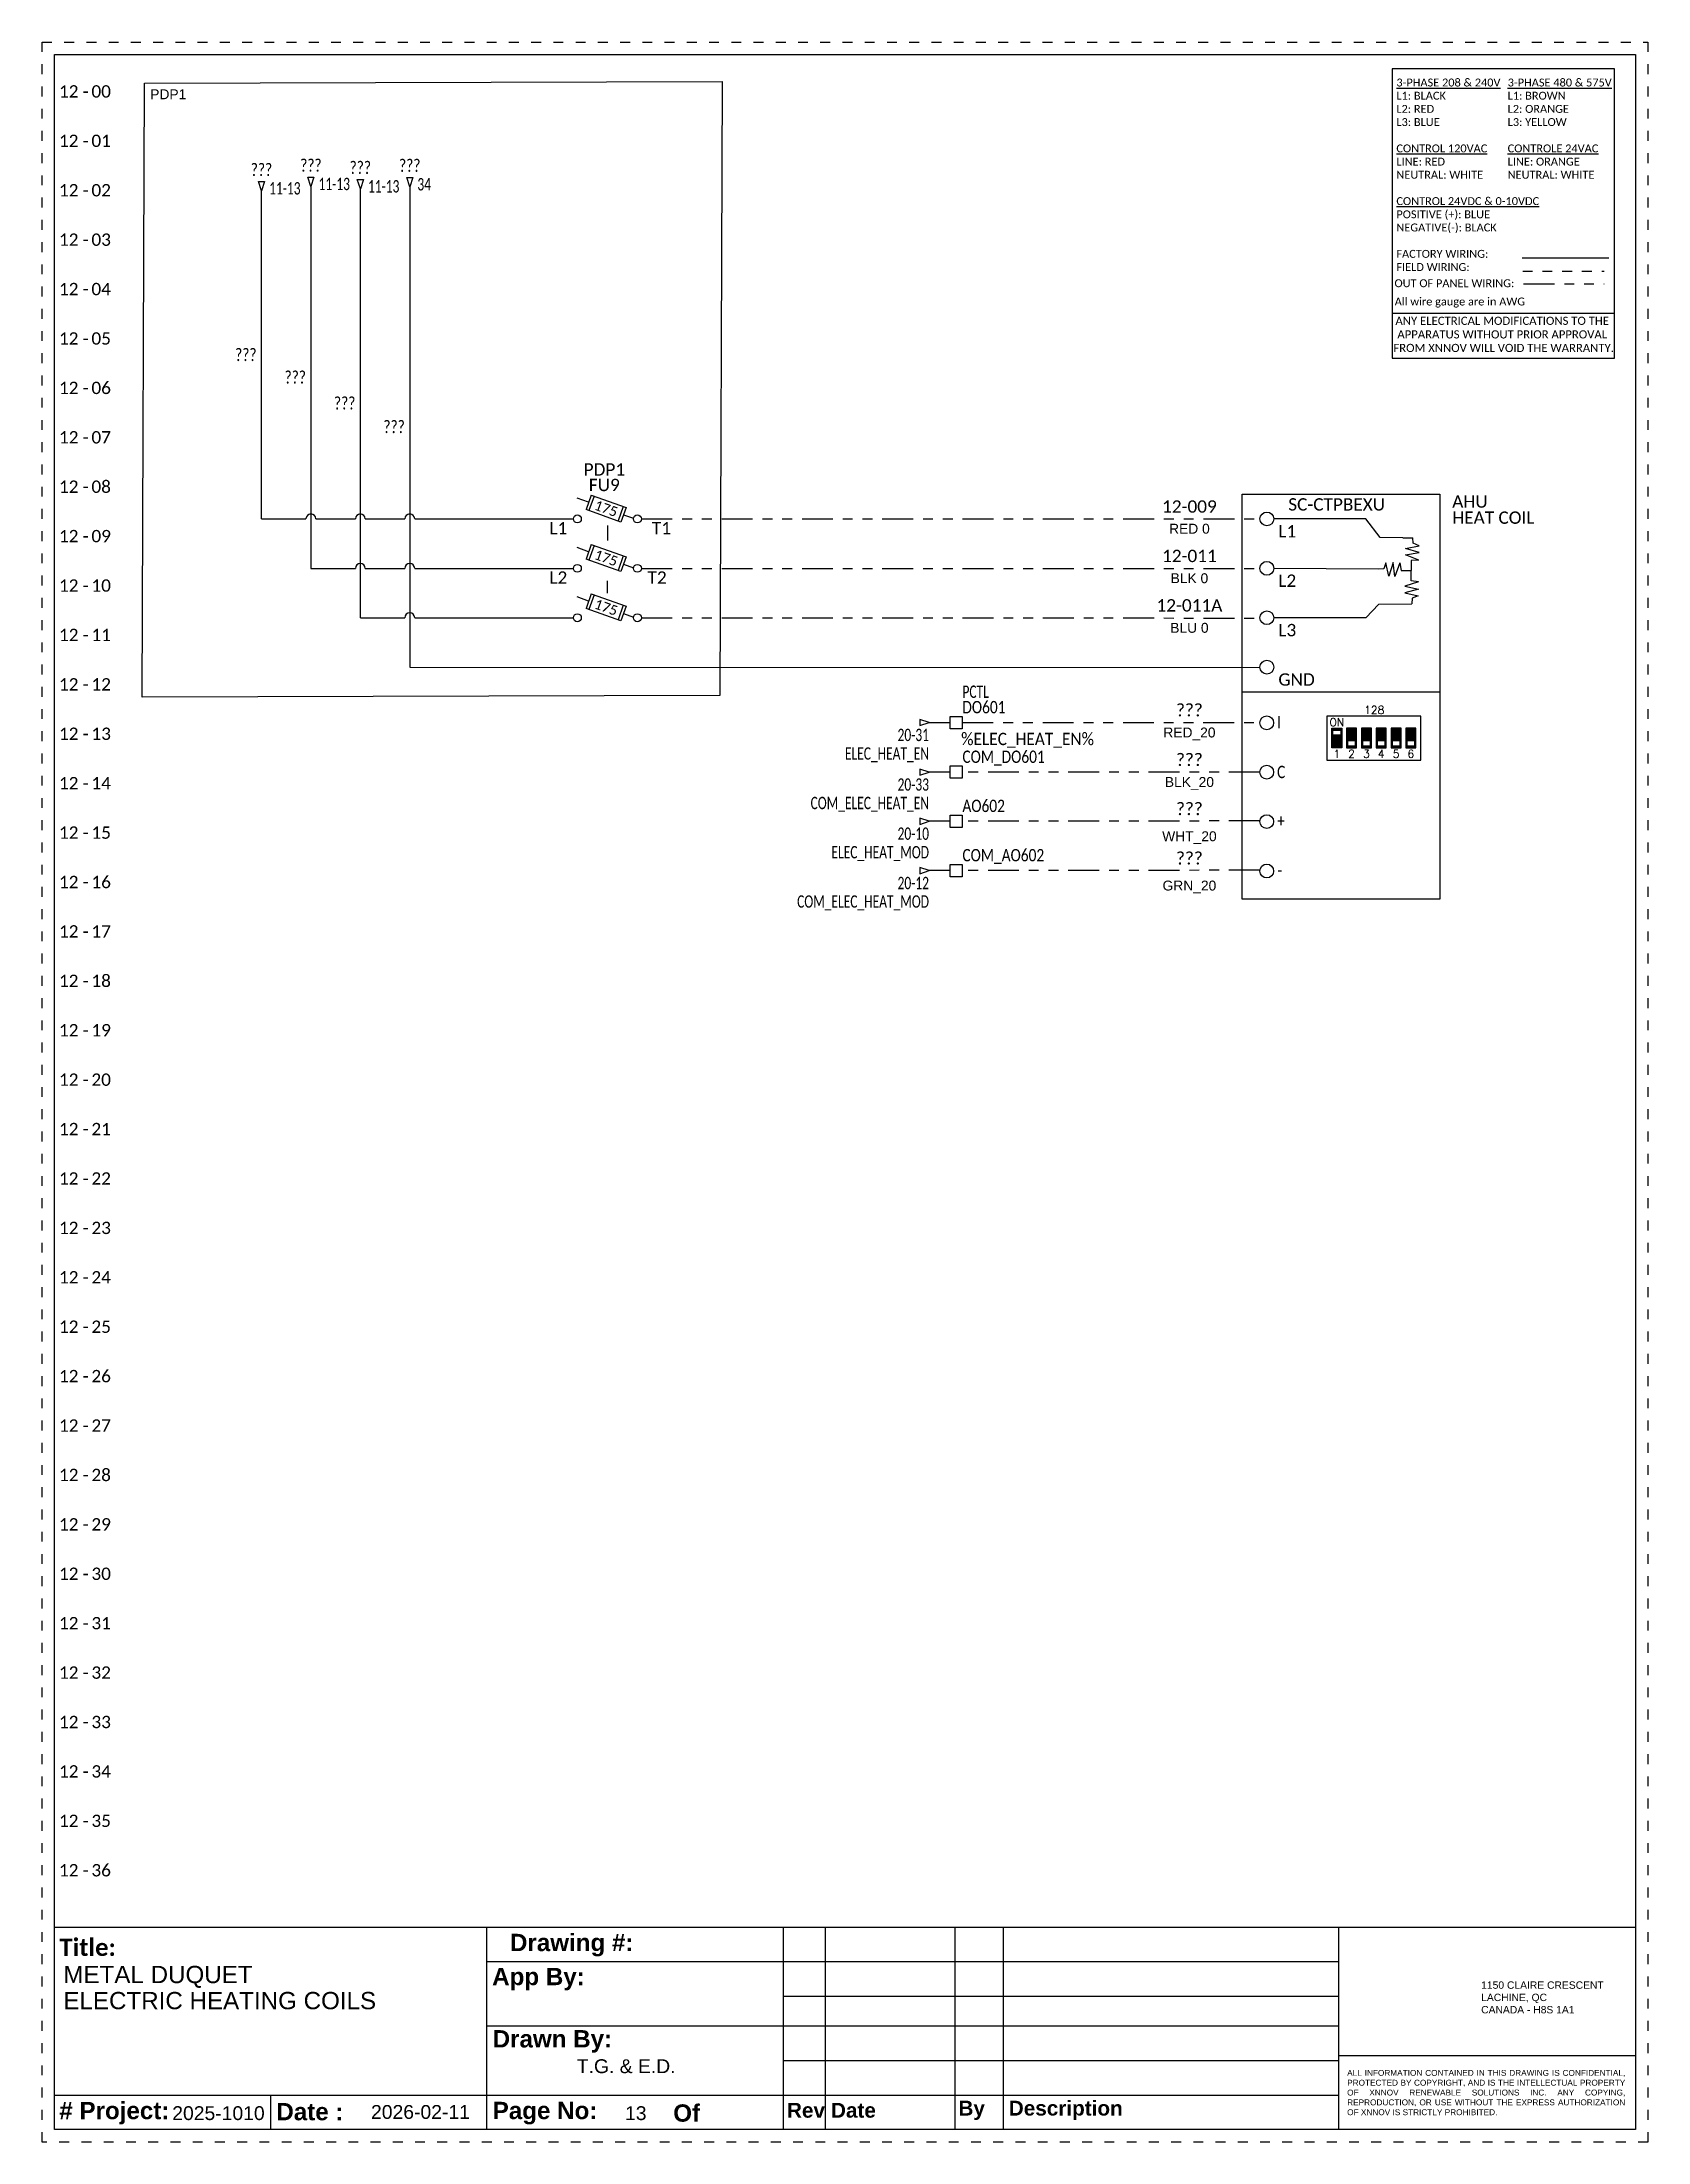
# Model space of a CAD drawing. Header units: inches. Extents: x 0 to 216, y 0 to 294.
# Drawn here: x -0.13 to 16.12, y -0.13 to 21.12 of the extents above; entities outside this region: 4.
import ezdxf
from ezdxf.enums import TextEntityAlignment as Align

# ---------------------------------------------------------------- set-up
doc = ezdxf.new("R2010")
doc.units = ezdxf.units.IN
doc.header["$MEASUREMENT"] = 0
for name, pattern in [('Caddy_Solid', [0]), ('DASHED2', [0.375, 0.25, -0.125]), ('DOT2', [0.125, 0, -0.125]), ('PHANTOM2', [1.25, 0.625, -0.125, 0.125, -0.125, 0.125, -0.125])]:
    doc.linetypes.add(name, pattern=pattern)
for name, color, linetype in [('BLK_0', 251, 'Continuous'), ('BLK_20', 250, 'Continuous'), ('BLU_0', 5, 'Continuous'), ('BRN_8', 46, 'Continuous'), ('DESC', 7, 'Continuous'), ('GRN_14', 76, 'Continuous'), ('GRN_20', 76, 'Continuous'), ('LINK', 9, 'Continuous'), ('LOC', 8, 'Continuous'), ('MISC', 7, 'Continuous'), ('ORG_8', 30, 'Continuous'), ('RAIL', 7, 'Continuous'), ('RED_0', 1, 'Continuous'), ('RED_20', 1, 'Continuous'), ('SYMS', 7, 'Continuous'), ('TAGFIXED', 7, 'Continuous'), ('TAGS', 150, 'Continuous'), ('TERMS', 123, 'Continuous'), ('WHT_20', 7, 'Continuous'), ('WIREFIXED', 7, 'Continuous'), ('WIRENO', 72, 'Continuous'), ('WIREREF_DEST', 52, 'Continuous'), ('XREF', 7, 'Continuous'), ('YEL_8', 2, 'Continuous')]:
    doc.layers.add(name, color=color, linetype=linetype)
doc.layers.add('TITLEBLOCK_FRAME', color=7, linetype='DOT2', plot=False)
doc.styles.add('Simplex', font='simplex.shx', dxfattribs={"bigfont": 'special.shx'})
doc.styles.get("Standard").update_dxf_attribs({"font": 'arial.ttf'})
doc.styles.add('TB_BODY', font='arial.ttf')
doc.styles.add('TB_TITLE', font='ariblk.ttf')
doc.styles.add('WD', font='calibri.ttf')

msp = doc.modelspace()

# ---------------------------------------------------------------- texts
for s, p in [('L1', (2, 290)), ('N', (212, 290))]:
    msp.add_text(s, height=4).set_placement(p)
at = {"layer": 'MISC', "color": 8, "ltscale": 0.5, "insert": (0.97, 20.646), "char_height": 0.1, "attachment_point": 1}
msp.add_mtext_dynamic_manual_height_columns('PDP1', width=1.00719, gutter_width=0.5, heights=[0], dxfattribs=at)
at = {"layer": 'MISC', "char_height": 0.1, "attachment_point": 2}
for s, insert in [('RED 0', (11.485, 16.25)), ('BLK 0', (11.485, 15.749)), ('BLU 0', (11.485, 15.247)), ('\\W1.00;RED_20', (11.485, 14.188)), ('\\W1.00;BLK_20', (11.485, 13.687)), ('\\W1.00;WHT_20', (11.485, 13.138)), ('\\W1.00;GRN_20', (11.485, 12.639))]:
    msp.add_mtext(s, dxfattribs=dict(at, insert=insert))
at = {"layer": 'SYMS', "ltscale": 0.5, "style": 'WD'}
for p in [(0.244, 20.125), (0.244, 19.625), (0.244, 19.125), (0.244, 18.625), (0.244, 18.125), (0.244, 17.625), (0.244, 17.125), (0.244, 16.625), (0.244, 16.125), (0.244, 15.625), (0.244, 15.125), (0.244, 14.625), (0.244, 14.125), (0.244, 13.625), (0.244, 13.125), (0.244, 12.625), (0.244, 12.125), (0.244, 11.625), (0.244, 11.125), (0.244, 10.625), (0.244, 10.125), (0.244, 9.625), (0.244, 9.125), (0.244, 8.625), (0.244, 8.125), (0.244, 7.625), (0.244, 7.125), (0.244, 6.625), (0.244, 6.125), (0.244, 5.625), (0.244, 5.125), (0.244, 4.625), (0.244, 4.125), (0.244, 3.625), (0.244, 3.125), (0.244, 2.625)]:
    msp.add_text('12', height=0.125, dxfattribs=at).set_placement(p, align=Align.MIDDLE_RIGHT)
for s, p in [('01', (0.375, 20.125)), ('02', (0.375, 19.625)), ('03', (0.375, 19.125)), ('04', (0.375, 18.625)), ('05', (0.375, 18.125)), ('06', (0.375, 17.625)), ('07', (0.375, 17.125)), ('08', (0.375, 16.625)), ('09', (0.375, 16.125)), ('10', (0.375, 15.625)), ('11', (0.375, 15.125)), ('12', (0.375, 14.625)), ('13', (0.375, 14.125)), ('14', (0.375, 13.625)), ('15', (0.375, 13.125)), ('16', (0.375, 12.625)), ('17', (0.375, 12.125)), ('18', (0.375, 11.625)), ('19', (0.375, 11.125)), ('20', (0.375, 10.625)), ('21', (0.375, 10.125)), ('22', (0.375, 9.625)), ('23', (0.375, 9.125)), ('24', (0.375, 8.625)), ('25', (0.375, 8.125)), ('26', (0.375, 7.625)), ('27', (0.375, 7.125)), ('28', (0.375, 6.625)), ('29', (0.375, 6.125)), ('30', (0.375, 5.625)), ('31', (0.375, 5.125)), ('32', (0.375, 4.625)), ('33', (0.375, 4.125)), ('34', (0.375, 3.625)), ('35', (0.375, 3.125)), ('36', (0.375, 2.625))]:
    msp.add_text(s, height=0.125, dxfattribs=at).set_placement(p, align=Align.MIDDLE_LEFT)
for p in [(0.316, 20.125), (0.316, 19.625), (0.316, 19.125), (0.316, 18.625), (0.316, 18.125), (0.316, 17.625), (0.316, 17.125), (0.316, 16.625), (0.316, 16.125), (0.316, 15.625), (0.316, 15.125), (0.316, 14.625), (0.316, 14.125), (0.316, 13.625), (0.316, 13.125), (0.316, 12.625), (0.316, 12.125), (0.316, 11.625), (0.316, 11.125), (0.316, 10.625), (0.316, 10.125), (0.316, 9.625), (0.316, 9.125), (0.316, 8.625), (0.316, 8.125), (0.316, 7.625), (0.316, 7.125), (0.316, 6.625), (0.316, 6.125), (0.316, 5.625), (0.316, 5.125), (0.316, 4.625), (0.316, 4.125), (0.316, 3.625), (0.316, 3.125), (0.316, 2.625)]:
    msp.add_text('-', height=0.125, dxfattribs=at).set_placement(p, align=Align.MIDDLE)

# ---------------------------------------------------------------- blocks, each defined once
blk = doc.blocks.new('*U13')
at = {"color": 7, "linetype": 'Caddy_Solid', "lineweight": 25}
blk.add_line((-1.185, 1.09), (-0.307, 1.09), dxfattribs=at)
at = {"color": 7, "linetype": 'DASHED2', "lineweight": 25, "ltscale": 0.25}
blk.add_line((-1.179, 0.953), (-0.354, 0.953), dxfattribs=at)
at = {"linetype": 'PHANTOM2', "ltscale": 0.5}
blk.add_line((-1.17, 0.826), (-0.355, 0.826), dxfattribs=at)
blk.add_line((-2.5, 0.528), (-0.25, 0.528))
blk.add_lwpolyline([(-0.25, 3), (-2.5, 3), (-2.5, 0.075), (-0.25, 0.075)], close=True)
at = {"style": 'WD'}
for s, p in [('OUT OF PANEL WIRING:', (-2.476, 0.792)), ('All wire gauge are in AWG', (-2.474, 0.607))]:
    blk.add_text(s, height=0.08, dxfattribs=at).set_placement(p)
for s, heights, insert, char_height, attachment_point in [('{\\L3-PHASE 208 & 240V}\\PL1: BLACK\\PL2: RED\\PL3: BLUE\\P\\P{\\LCONTROL 120VAC}\\PLINE: RED\\PNEUTRAL: WHITE\\P{\\L\\PCONTROL 24VDC & 0-10VDC\\P}POSITIVE (+): BLUE\\PNEGATIVE(-): BLACK\\P\\P\\pxql;FACTORY WIRING:\\PFIELD WIRING:', [1.974], (-2.457, 2.903), 0.08, 1), ('{\\L3-PHASE 480 & 575V}\\PL1: BROWN\\PL2: ORANGE\\PL3: YELLOW\\P\\P{\\LCONTROLE 24VAC}\\PLINE: ORANGE\\PNEUTRAL: WHITE', [0], (-1.331, 2.903), 0.08, 1), ('ANY ELECTRICAL MODIFICATIONS TO THE \\PAPPARATUS WITHOUT PRIOR APPROVAL\\P FROM XNNOV WILL VOID THE WARRANTY.', [0], (-1.386, 0.314), 0.08242, 5)]:
    blk.add_mtext_dynamic_manual_height_columns(s, width=4.81392, gutter_width=1.374, heights=heights, dxfattribs=dict(at, insert=insert, char_height=char_height, attachment_point=attachment_point))
blk = doc.blocks.new('HDS21FL0')
for p, q in [((-0.163, 0.241), (-0.216, 0.094)), ((-0.134, 0.231), (-0.187, 0.084)), ((-0.163, 0.241), (0.19, 0.116)), ((-0.19, 0.168), (-0.307, 0.21)), ((0.137, -0.032), (-0.216, 0.094)), ((0.16, 0.126), (0.108, -0.021)), ((0.19, 0.116), (0.137, -0.032)), ((0.164, 0.042), (0.264, 0.006))]:
    blk.add_line(p, q)
at = {"linetype": 'Continuous'}
for centre in [(-0.304, 0), (0.304, 0)]:
    blk.add_circle(centre, 0.04, dxfattribs=at)
at = {"style": 'WD', "width": 0.7}
for tag, p in [('INST', (-0.031, 0.607)), ('LOC', (-0.031, 0.438))]:
    blk.add_attdef(tag, text='', height=0.125, dxfattribs=at).set_placement(p, align=Align.CENTER)
blk.add_attdef('RATING1', text='', height=0.125, rotation=340.3798, dxfattribs=at).set_placement((-0.013, 0.105), align=Align.MIDDLE_CENTER)
at = {"style": 'WD'}
blk.add_attdef('TAG2', text='', height=0.125, dxfattribs=at).set_placement((-0.031, 0.281), align=Align.CENTER)
for tag, p in [('X2LINK', (0, 0.375)), ('X8LINK', (0, -0.25))]:
    blk.add_attdef(tag, p, '', height=0.01, dxfattribs=at)
for tag, p, height, flags in [('CONTACT', (0.098, 0.24), 0.01, 9), ('FAMILY', (0.098, 0.264), 0.01, 9), ('X4TERM01', (-0.344, 0), 0.0125, 1), ('X1TERM02', (0.344, 0), 0.0125, 1)]:
    blk.add_attdef(tag, p, '', height=height, dxfattribs=dict(at, flags=flags))
at = {"linetype": 'Continuous', "style": 'WD', "flags": 8}
blk.add_attdef('TERM01', text='', height=0.125, dxfattribs=at).set_placement((-0.406, -0.031), align=Align.TOP_RIGHT)
blk.add_attdef('TERM02', text='', height=0.125, dxfattribs=at).set_placement((0.406, -0.031), align=Align.TOP_LEFT)
blk = doc.blocks.new('HDS11FL')
for p, q in [((-0.163, 0.241), (-0.216, 0.094)), ((-0.134, 0.231), (-0.187, 0.084)), ((-0.163, 0.241), (0.19, 0.116)), ((-0.19, 0.168), (-0.307, 0.21)), ((0.137, -0.032), (-0.216, 0.094)), ((0.16, 0.126), (0.108, -0.021)), ((0.19, 0.116), (0.137, -0.032)), ((0.164, 0.042), (0.264, 0.006))]:
    blk.add_line(p, q)
at = {"linetype": 'Continuous'}
for centre in [(-0.304, 0), (0.304, 0)]:
    blk.add_circle(centre, 0.04, dxfattribs=at)
at = {"style": 'WD', "width": 0.7}
for tag, p in [('INST', (-0.031, 0.607)), ('LOC', (-0.031, 0.438))]:
    blk.add_attdef(tag, text='', height=0.125, dxfattribs=at).set_placement(p, align=Align.CENTER)
blk.add_attdef('RATING1', text='', height=0.125, rotation=340.3798, dxfattribs=at).set_placement((-0.013, 0.105), align=Align.MIDDLE_CENTER)
at = {"style": 'WD'}
blk.add_attdef('TAG1', text='', height=0.125, dxfattribs=at).set_placement((-0.031, 0.281), align=Align.CENTER)
for tag, p in [('X2LINK', (0, 0.406)), ('X8LINK', (0, -0.109))]:
    blk.add_attdef(tag, p, '', height=0.01, dxfattribs=at)
at = {"linetype": 'Continuous', "style": 'WD', "flags": 9}
for tag, p in [('ASSYCODE', (0.126, 0.206)), ('MFG', (0.126, 0.228)), ('CAT', (0.126, 0.247))]:
    blk.add_attdef(tag, text='', height=0.01, dxfattribs=at).set_placement(p, align=Align.CENTER)
at = {"style": 'WD'}
for tag, p, height, flags in [('FAMILY', (0.098, 0.264), 0.01, 9), ('X4TERM01', (-0.344, 0), 0.0125, 1), ('CONTACT', (0.098, 0.187), 0.01, 9), ('X1TERM02', (0.344, 0), 0.0125, 1)]:
    blk.add_attdef(tag, p, '', height=height, dxfattribs=dict(at, flags=flags))
at = {"linetype": 'Continuous', "style": 'WD', "flags": 8}
blk.add_attdef('TERM01', text='', height=0.125, dxfattribs=at).set_placement((-0.406, -0.031), align=Align.TOP_RIGHT)
blk.add_attdef('TERM02', text='', height=0.125, dxfattribs=at).set_placement((0.406, -0.031), align=Align.TOP_LEFT)
blk = doc.blocks.new('HA1D2')
blk.add_lwpolyline([(0, 0.094), (0.031, 0.094), (0, 0), (-0.031, 0.094), (0, 0.094)])
at = {"style": 'WD', "width": 0.8, "flags": 8}
blk.add_attdef('WIRENO', text='', height=0.125, dxfattribs=at).set_placement((0, 0.15), align=Align.CENTER)
at = {"style": 'WD', "flags": 1}
for tag, p in [('X8TERM01', (0, 0)), ('SIGCODE', (0.026, 0.066))]:
    blk.add_attdef(tag, p, '', height=0.01, dxfattribs=at)
at = {"style": 'WD', "width": 0.7}
for tag, p in [('XREF', (0.077, -0.037)), ('DESC1', (0.077, -0.206))]:
    blk.add_attdef(tag, p, '', height=0.125, dxfattribs=at)
blk = doc.blocks.new('*U16')
blk.add_circle((0, 0), 0.0699)
blk = doc.blocks.new('*U15')
at = {"color": 0, "linetype": 'ByBlock', "lineweight": -2, "transparency": 16777216}
for p in [(0, 1.5), (0, 1), (0, 0.5), (0, 0)]:
    blk.add_blockref('*U16', p, dxfattribs=at)
blk = doc.blocks.new('HRE1_ELEC-HEAT')
for p, q in [((0.25, 1.75), (-0.68, 1.75)), ((0.25, 0.75), (-0.68, 0.75)), ((-1, 0), (1, 0))]:
    blk.add_line(p, q)
at = {"ltscale": 0.5}
for p, q in [((0.397, 1.562), (0.25, 1.75)), ((0.627, 1.559), (0.397, 1.562)), ((0.627, 1.559), (0.727, 1.558)), ((0.729, 1.503), (0.727, 1.558)), ((0.791, 1.477), (0.729, 1.503)), ((0.455, 1.307), (0.433, 1.244)), ((0.484, 1.17), (0.455, 1.307)), ((0.527, 1.308), (0.484, 1.17)), ((0.546, 1.168), (0.527, 1.308)), ((0.594, 1.306), (0.546, 1.168)), ((0.594, 1.306), (0.608, 1.229)), ((0.651, 1.385), (0.79, 1.409)), ((0.788, 1.334), (0.651, 1.385)), ((0.653, 1.452), (0.791, 1.477)), ((0.79, 1.409), (0.653, 1.452)), ((0.711, 1.328), (0.709, 1.227)), ((0.788, 1.334), (0.711, 1.328)), ((0.378, 1.243), (-0.68, 1.25)), ((0.433, 1.244), (0.378, 1.243)), ((0.608, 1.229), (0.709, 1.227)), ((0.785, 1.114), (0.646, 1.068)), ((0.646, 1.068), (0.784, 1.039)), ((0.708, 1.123), (0.709, 1.227)), ((0.785, 1.114), (0.708, 1.123)), ((0.384, 0.889), (0.25, 0.75)), ((0.384, 0.889), (0.715, 0.892)), ((0.784, 1.039), (0.645, 1.001)), ((0.645, 1.001), (0.782, 0.971)), ((0.719, 0.947), (0.715, 0.892)), ((0.782, 0.971), (0.719, 0.947))]:
    blk.add_line(p, q, dxfattribs=at)
blk.add_lwpolyline([(-1, 2), (1, 2), (1, -2.097), (-1, -2.097)], close=True)
for centre in [(-0.75, 1.75), (-0.75, 1.25), (-0.75, 0.75), (-0.75, 0.25)]:
    blk.add_circle(centre, 0.0699)
blk.add_blockref('*U15', (-0.752, -1.813))
at = {"style": 'WD'}
for tag, p in [('CAT', (0, 1.896)), ('XREF', (1.327, 1.556))]:
    blk.add_attdef(tag, text='', height=0.125, dxfattribs=at).set_placement(p, align=Align.MIDDLE)
for tag, flags, p in [('FAMILY', 9, (0.567, 1.834)), ('INST', 1, (1.307, 1.864)), ('ASSYCODE', 9, (0.567, 1.659))]:
    blk.add_attdef(tag, text='', height=0.125, dxfattribs=dict(at, flags=flags)).set_placement(p, align=Align.CENTER)
for tag, p in [('LOC', (1.125, 1.926)), ('TAG1', (1.125, 1.763)), ('TERM01', (-0.634, 1.625)), ('TERM02', (-0.634, 1.125)), ('TERM03', (-0.634, 0.625)), ('TERM04', (-0.634, 0.125))]:
    blk.add_attdef(tag, text='', height=0.125, dxfattribs=at).set_placement(p, align=Align.MIDDLE_LEFT)
at = {"style": 'WD', "flags": 1}
for tag, p, height in [('X4TERM01', (-0.82, 1.75), 0.0125), ('X4TERM02', (-0.82, 1.25), 0.0125), ('X4TERM03', (-0.82, 0.75), 0.0125), ('X4TERM04', (-0.82, 0.25), 0.0125), ('X4TERM05', (-0.81, -0.312), 0.005), ('X4TERM06', (-0.809, -0.817), 0.005), ('X4TERM07', (-0.808, -1.311), 0.005), ('X4TERM08', (-0.804, -1.81), 0.005)]:
    blk.add_attdef(tag, p, '', height=height, dxfattribs=at)
blk.add_attdef('MFG', text='', height=0.125, dxfattribs=at).set_placement((0.337, 1.721), align=Align.MIDDLE)
at = {"style": 'WD'}
for tag, p in [('X4TERMDESC01', (-0.627, 1.625)), ('X4TERMDESC02', (-0.627, 1.071)), ('X4TERMDESC03', (-0.627, 0.625)), ('X4TERMDESC04', (-0.627, 0.062))]:
    blk.add_attdef(tag, text='', height=0.125, dxfattribs=at).set_placement(p, align=Align.TOP_LEFT)
at = {"style": 'WD', "flags": 1}
for tag, p in [('RATING3', (1.125, 1.047)), ('RATING4', (1.125, 0.859)), ('RATING5', (1.125, 0.672)), ('RATING6', (1.125, 0.484)), ('RATING7', (1.125, 0.297)), ('RATING8', (1.125, 0.109)), ('RATING9', (1.125, -0.078)), ('RATING10', (1.125, -0.266)), ('RATING11', (1.125, -0.453)), ('RATING12', (1.125, -0.641))]:
    blk.add_attdef(tag, text='', height=0.125, dxfattribs=at).set_placement(p, align=Align.MIDDLE_LEFT)
at = {"style": 'WD', "width": 0.8}
for tag, p in [('TERM05', (-0.648, -0.244)), ('TERM06', (-0.647, -0.749)), ('TERM07', (-0.646, -1.243)), ('TERM08', (-0.643, -1.743))]:
    blk.add_attdef(tag, text='', height=0.125, dxfattribs=at).set_placement(p, align=Align.TOP_LEFT)
blk = doc.blocks.new('WD_WNH')
at = {"linetype": 'Continuous', "style": 'WD'}
blk.add_attdef('WIRENO', text='', height=0.125, dxfattribs=at).set_placement((0, 0.062), align=Align.CENTER)
at = {"style": 'WD', "flags": 1}
for tag, p in [('W01USER', (0, 0.078)), ('W02USER', (0, 0.07)), ('W03USER', (0, 0.062)), ('W04USER', (0, 0.055)), ('W05USER', (0, 0.047)), ('W06USER', (0, 0.039)), ('W07USER', (0, 0.031)), ('W08USER', (0, 0.023)), ('W09USER', (0, 0.016)), ('W10USER', (0, 0.008))]:
    blk.add_attdef(tag, text='', height=0.005, dxfattribs=at).set_placement(p, align=Align.CENTER)
blk = doc.blocks.new('HA1D3')
blk.add_lwpolyline([(-0.094, 0), (-0.094, -0.031), (0, 0), (-0.094, 0.031), (-0.094, 0)])
at = {"style": 'WD', "width": 0.8, "flags": 8}
blk.add_attdef('WIRENO', text='', height=0.125, dxfattribs=at).set_placement((0, 0.094), align=Align.RIGHT)
at = {"style": 'WD', "flags": 1}
blk.add_attdef('SIGCODE', text='', height=0.01, dxfattribs=at).set_placement((-0.02, 0.047), align=Align.RIGHT)
blk.add_attdef('X1TERM01', (0, 0), '', height=0.01, dxfattribs=at)
at = {"style": 'WD', "width": 0.7}
for tag, p in [('XREF', (0, -0.188)), ('DESC1', (0, -0.375))]:
    blk.add_attdef(tag, text='', height=0.125, dxfattribs=at).set_placement(p, align=Align.RIGHT)
blk = doc.blocks.new('*U20')
h = blk.add_hatch(color=256)
h.dxf.hatch_style = 1
h.paths.add_polyline_path([(0.061, 0.304), (0.141, 0.304), (0.141, 0.254), (0.061, 0.254)], flags=16)
h.paths.add_polyline_path([(0.051, 0.324), (0.151, 0.324), (0.151, 0.124), (0.051, 0.124)])
h = blk.add_hatch(color=256)
h.dxf.hatch_style = 1
h.paths.add_polyline_path([(0.211, 0.144), (0.291, 0.144), (0.291, 0.194), (0.211, 0.194)], flags=16)
h.paths.add_polyline_path([(0.201, 0.124), (0.301, 0.124), (0.301, 0.324), (0.201, 0.324)])
h = blk.add_hatch(color=256)
h.dxf.hatch_style = 1
h.paths.add_polyline_path([(0.361, 0.144), (0.441, 0.144), (0.441, 0.194), (0.361, 0.194)], flags=16)
h.paths.add_polyline_path([(0.351, 0.124), (0.451, 0.124), (0.451, 0.324), (0.351, 0.324)])
h = blk.add_hatch(color=256)
h.dxf.hatch_style = 1
h.paths.add_polyline_path([(0.511, 0.144), (0.591, 0.144), (0.591, 0.194), (0.511, 0.194)], flags=16)
h.paths.add_polyline_path([(0.501, 0.124), (0.601, 0.124), (0.601, 0.324), (0.501, 0.324)])
h = blk.add_hatch(color=256)
h.dxf.hatch_style = 1
h.paths.add_polyline_path([(0.661, 0.144), (0.741, 0.144), (0.741, 0.194), (0.661, 0.194)], flags=16)
h.paths.add_polyline_path([(0.651, 0.124), (0.751, 0.124), (0.751, 0.324), (0.651, 0.324)])
h = blk.add_hatch(color=256)
h.dxf.hatch_style = 1
h.paths.add_polyline_path([(0.811, 0.144), (0.891, 0.144), (0.891, 0.194), (0.811, 0.194)], flags=16)
h.paths.add_polyline_path([(0.801, 0.124), (0.901, 0.124), (0.901, 0.324), (0.801, 0.324)])
for points in [[(0, 0), (0.95, 0), (0.95, 0.445), (0, 0.445)], [(0.051, 0.324), (0.151, 0.324), (0.151, 0.124), (0.051, 0.124)], [(0.061, 0.304), (0.141, 0.304), (0.141, 0.254), (0.061, 0.254)], [(0.201, 0.124), (0.301, 0.124), (0.301, 0.324), (0.201, 0.324)], [(0.351, 0.124), (0.451, 0.124), (0.451, 0.324), (0.351, 0.324)], [(0.501, 0.124), (0.601, 0.124), (0.601, 0.324), (0.501, 0.324)], [(0.651, 0.124), (0.751, 0.124), (0.751, 0.324), (0.651, 0.324)], [(0.801, 0.124), (0.901, 0.124), (0.901, 0.324), (0.801, 0.324)], [(0.211, 0.144), (0.291, 0.144), (0.291, 0.194), (0.211, 0.194)], [(0.361, 0.144), (0.441, 0.144), (0.441, 0.194), (0.361, 0.194)], [(0.511, 0.144), (0.591, 0.144), (0.591, 0.194), (0.511, 0.194)], [(0.661, 0.144), (0.741, 0.144), (0.741, 0.194), (0.661, 0.194)], [(0.811, 0.144), (0.891, 0.144), (0.891, 0.194), (0.811, 0.194)]]:
    blk.add_lwpolyline(points, close=True)
at = {"style": 'Simplex'}
blk.add_text('128', height=0.08, dxfattribs=at).set_placement((0.48, 0.508), align=Align.MIDDLE_CENTER)
at = {"char_height": 0.08, "width": 0.06814, "style": 'Simplex'}
for s, insert, attachment_point in [('ON', (0.101, 0.344), 8), ('1', (0.101, 0.104), 2), ('2', (0.251, 0.104), 2), ('3', (0.401, 0.104), 2), ('4', (0.551, 0.104), 2), ('5', (0.701, 0.104), 2), ('6', (0.851, 0.104), 2)]:
    blk.add_mtext(s, dxfattribs=dict(at, insert=insert, attachment_point=attachment_point))
blk = doc.blocks.new('*U23')
at = {"color": 5}
for p, q in [((0, 21), (16, 21)), ((0, 0), (0, 21)), ((16, 21), (16, 0)), ((0, 2.05), (16, 2.05)), ((4.372, 2.05), (4.372, 0)), ((7.376, 2.05), (7.376, 0)), ((7.8, 2.05), (7.8, 0)), ((9.113, 2.05), (9.113, 0)), ((9.599, 2.05), (9.599, 0)), ((9.599, 2.05), (9.599, 0)), ((12.992, 2.05), (12.992, 0)), ((4.372, 1.7), (12.992, 1.7)), ((7.376, 1.35), (12.992, 1.35)), ((4.372, 1.05), (12.992, 1.05)), ((7.376, 0.7), (12.992, 0.7)), ((12.992, 0.75), (16, 0.75)), ((0, 0.35), (12.992, 0.35)), ((2.186, 0.35), (2.186, 0)), ((16, 0), (0, 0))]:
    blk.add_line(p, q, dxfattribs=at)
at = {"layer": 'TITLEBLOCK_FRAME'}
blk.add_lwpolyline([(-0.125, 21.125), (16.125, 21.125), (16.125, -0.125), (-0.125, -0.125)], close=True, dxfattribs=at)
blk.add_lwpolyline([(-0.125, 21.125), (16.125, 21.125), (16.125, -0.125), (-0.125, -0.125)], close=True, dxfattribs=at)
at = {"color": 7, "style": 'TB_TITLE'}
for s, width, gutter_width, heights, insert, char_height, attachment_point in [('{\\fCalibri|b1|i0|c0|p34;Title:}', 4.49877, 1.75, [0], (0.052, 1.933), 0.175, 1), ('\\pxi-3,l4,t4;{\\fArial|b1|i0|c0|p34;Drawing #:}', 2.99404, 4.083, [0], (4.435, 1.867), 0.175, 4), ('{\\fArial|b1|i0|c0|p34;App By:}', 4.49661, 1.749, [0], (4.43, 1.523), 0.175, 4), ('{\\fArial|b1|i0|c0|p34;Drawn By:}', 2.16756, 1.749, [0.131], (4.435, 0.893), 0.175, 4), ('{\\fArial|b1|i0|c0|p34;# Project:}', 1.25184, 1.749, [0], (0.05, 0.167), 0.175, 4), ('{\\fArial|b1|i0|c0|p34;Date :}', 2.18747, 1.749, [0], (2.246, 0.181), 0.175, 4), ('{\\fArial|b1|i0|c0|p34;Page No:}', 4.49661, 1.749, [0], (4.435, 0.167), 0.175, 4), ('{\\fArial|b1|i0|c0|p34;Of}', 4.49661, 1.749, [0], (6.262, 0.167), 0.175, 4), ('{\\fArial|b1|i0|c0|p34;Rev}', 0.34979, 1.749, [0], (7.413, 0.195), 0.15, 4), ('{\\fArial|b1|i0|c0|p34; Date}', 0.58778, 1.749, [0], (7.8, 0.195), 0.15, 4), ('{\\fArial|b1|i0|c0|p34;By}', 0.36928, 1.749, [0], (9.148, 0.195), 0.15, 4), ('{\\fArial|b1|i0|c0|p34; Description}', 1.60793, 1.749, [0], (9.599, 0.195), 0.15, 4)]:
    blk.add_mtext_dynamic_manual_height_columns(s, width=width, gutter_width=gutter_width, heights=heights, dxfattribs=dict(at, insert=insert, char_height=char_height, attachment_point=attachment_point))
at = {"style": 'TB_BODY'}
for s, width, gutter_width, insert, char_height, attachment_point in [('1150 CLAIRE CRESCENT\\PLACHINE, QC \\PCANADA - H8S 1A1', 1.56147, 0.995, (14.437, 1.5), 0.07464, 1), ('\\pxqj;ALL INFORMATION CONTAINED IN THIS DRAWING IS CONFIDENTIAL, PROTECTED BY COPYRIGHT, AND IS THE INTELLECTUAL PROPERTY OF XNNOV RENEWABLE SOLUTIONS INC. ANY COPYING, REPRODUCTION, OR USE WITHOUT THE EXPRESS AUTHORIZATION OF XNNOV IS STRICTLY PROHIBITED.', 2.80577, 0.597, (13.081, 0.375), 0.059714, 4)]:
    blk.add_mtext_dynamic_manual_height_columns(s, width=width, gutter_width=gutter_width, heights=[0], dxfattribs=dict(at, insert=insert, char_height=char_height, attachment_point=attachment_point))
at = {"color": 7, "style": 'TB_BODY', "flags": 4}
for tag, p in [('N5', (7.597, 1.925)), ('N4', (7.597, 1.575)), ('N3', (7.597, 1.225)), ('N2', (7.597, 0.925)), ('N1', (7.597, 0.575)), ('PAGENO', (5.883, 0.167)), ('SHEETMAX', (6.824, 0.157))]:
    blk.add_attdef(tag, text='', height=0.14, dxfattribs=at).set_placement(p, align=Align.MIDDLE_CENTER)
for tag, height, p in [('DATE5', 0.14, (7.854, 1.925)), ('PAR5', 0.14, (9.104, 1.925)), ('DESCRIPTION5', 0.14, (9.661, 1.925)), ('TITLE1', 0.175, (0.091, 1.57)), ('DATE4', 0.14, (7.854, 1.575)), ('PAR4', 0.14, (9.104, 1.575)), ('DESCRIPTION4', 0.14, (9.661, 1.575)), ('TITLE2', 0.175, (0.091, 1.306)), ('AP.PAR', 0.14, (5.526, 1.365)), ('DATE3', 0.14, (7.854, 1.225)), ('PAR3', 0.14, (9.104, 1.225)), ('DESCRIPTION3', 0.14, (9.661, 1.225)), ('TITLE3', 0.175, (0.091, 1.041)), ('DATE2', 0.14, (7.854, 0.925)), ('PAR2', 0.14, (9.104, 0.925)), ('DESCRIPTION2', 0.14, (9.661, 0.925)), ('DESS.PAR', 0.14, (5.286, 0.642)), ('DATE1', 0.14, (7.854, 0.575)), ('PAR1', 0.14, (9.109, 0.575)), ('DESCRIPTION1', 0.14, (9.645, 0.575)), ('PRJCT', 0.14, (1.193, 0.167)), ('DATE', 0.14, (3.204, 0.179))]:
    blk.add_attdef(tag, text='', height=height, dxfattribs=at).set_placement(p, align=Align.MIDDLE_LEFT)
blk = doc.blocks.new('HT0001')
for p, q in [((-0.062, 0.062), (0.062, 0.062)), ((-0.062, -0.062), (-0.062, 0.062)), ((0.062, 0.062), (0.062, -0.062)), ((0.062, -0.062), (-0.062, -0.062))]:
    blk.add_line(p, q)
at = {"style": 'WD'}
for tag, p, width in [('INST', (0.062, 0.42), 0.7), ('LOC', (0.062, 0.25), 0.7), ('DESC1', (0.05, -0.385), 0.8)]:
    blk.add_attdef(tag, p, '', height=0.125, dxfattribs=dict(at, width=width))
at = {"linetype": 'Continuous', "style": 'WD'}
for tag, p, height, width, flags in [('TERM01', (0.062, 0.094), 0.125, 0.8, 8), ('TAGSTRIP', (0.05, -0.229), 0.125, 0.9, 8), ('DESC2', (0.05, -0.541), 0.125, 0.8, 8), ('CAT', (0.213, -0.406), 0.109, 0.8, 1), ('DESC3', (0.05, -0.698), 0.125, 0.8, 8)]:
    blk.add_attdef(tag, p, '', height=height, dxfattribs=dict(at, width=width, flags=flags))
at = {"style": 'WD', "flags": 1}
for tag, p, height in [('X4TERM01', (-0.062, 0), 0.0125), ('X4TERMDESC01', (-0.055, -0.023), 0.025), ('X2TERMDESC01', (-0.006, 0.029), 0.025), ('X2TERM01', (0, 0.062), 0.0125), ('STRIPSEQ', (0, 0), 0.00125), ('X2PIN01', (0.033, 0.084), 0.0125), ('X1TERMDESC01', (0.039, 0.007), 0.025), ('X1TERM01', (0.062, 0), 0.0125), ('X1PIN01', (0.087, 0.016), 0.0125), ('X4PIN01', (-0.114, -0.038), 0.0125), ('LINKTERM', (0, -0.002), 0.00125), ('X8TERMDESC01', (0, -0.054), 0.025), ('X8TERM01', (0, -0.062), 0.0125), ('X8PIN01', (0.026, -0.096), 0.0125)]:
    blk.add_attdef(tag, p, '', height=height, dxfattribs=at)
at = {"linetype": 'Continuous', "style": 'WD', "width": 0.8, "flags": 1}
blk.add_attdef('MFG', text='', height=0.109, dxfattribs=at).set_placement((0.088, -0.406), align=Align.RIGHT)
at = {"style": 'WD', "width": 0.7, "flags": 1}
blk.add_attdef('ASSYCODE', (0.062, -0.281), '', height=0.01, dxfattribs=at)
blk = doc.blocks.new('WD_WNV')
at = {"linetype": 'Continuous', "style": 'WD', "width": 0.8}
blk.add_attdef('WIRENO', text='', height=0.125, dxfattribs=at).set_placement((-0.05, 0), align=Align.MIDDLE_RIGHT)
at = {"style": 'WD', "flags": 1}
for tag, p in [('W01USER', (-0.062, 0.094)), ('W02USER', (-0.062, 0.086)), ('W03USER', (-0.062, 0.078)), ('W04USER', (-0.062, 0.07)), ('W05USER', (-0.062, 0.062)), ('W06USER', (-0.062, 0.055)), ('W07USER', (-0.062, 0.047)), ('W08USER', (-0.062, 0.039)), ('W09USER', (-0.062, 0.031)), ('W10USER', (-0.062, 0.023))]:
    blk.add_attdef(tag, text='', height=0.005, dxfattribs=at).set_placement(p, align=Align.CENTER)
blk = doc.blocks.new('WD_MLRH7')
at = {"style": 'WD'}
blk.add_attdef('WDCOPY_DASH', text='', height=0.125, dxfattribs=at).set_placement((-0.684, 0), align=Align.MIDDLE)
blk.add_attdef('SHEET', text='', height=0.125, dxfattribs=at).set_placement((-0.756, 0), align=Align.MIDDLE_RIGHT)
blk.add_attdef('RUNGFIRST', text='', height=0.125, dxfattribs=at).set_placement((-0.625, 0), align=Align.MIDDLE_LEFT)
at = {"style": 'WD', "flags": 1}
for tag, p in [('RUNGHORV', (-0.25, -0.127)), ('RUNGDIST', (-0.25, -0.2)), ('RUNGCNT', (-0.25, -0.237)), ('RUNGINC', (-0.25, -0.163)), ('WIRE-START', (-0.25, -0.356)), ('WIREMODE', (-0.25, -0.281)), ('WIRE-GSUF', (-0.25, -0.396)), ('PH3SPACE', (-0.25, -0.437)), ('WIREFMT', (-0.25, -0.321))]:
    blk.add_attdef(tag, text='', height=0.025, dxfattribs=at).set_placement(p, align=Align.RIGHT)

# ---------------------------------------------------------------- linework, layer by layer
at = {"layer": 'BLK_0', "linetype": 'PHANTOM2', "ltscale": 0.5}
msp.add_line((5.94, 15.799), (12.199, 15.798), dxfattribs=at)
at = {"layer": 'BLK_20', "linetype": 'PHANTOM2', "ltscale": 0.5}
for p, q in [((9.062, 13.737), (8.85, 13.737)), ((12.197, 13.738), (9.188, 13.737))]:
    msp.add_line(p, q, dxfattribs=at)
at = {"layer": 'BLU_0', "linetype": 'PHANTOM2', "ltscale": 0.5}
msp.add_line((5.94, 15.299), (12.199, 15.296), dxfattribs=at)
at = {"layer": 'BRN_8', "ltscale": 0.5}
for p, q in [((2.096, 16.299), (2.096, 19.619)), ((2.096, 16.299), (2.546, 16.299)), ((2.646, 16.299), (3.046, 16.299)), ((3.146, 16.299), (3.546, 16.299)), ((3.646, 16.299), (5.252, 16.299))]:
    msp.add_line(p, q, dxfattribs=at)
for centre in [(2.596, 16.299), (3.096, 16.299), (3.596, 16.299)]:
    msp.add_arc(centre, 0.05, 0, 180, dxfattribs=at)
at = {"layer": 'GRN_14'}
for p, q in [((3.596, 19.661), (3.596, 14.799)), ((3.596, 14.799), (12.199, 14.796))]:
    msp.add_line(p, q, dxfattribs=at)
at = {"layer": 'GRN_20', "linetype": 'PHANTOM2', "ltscale": 0.5}
for p, q in [((9.062, 12.74), (8.85, 12.74)), ((12.197, 12.744), (9.188, 12.74))]:
    msp.add_line(p, q, dxfattribs=at)
at = {"layer": 'LINK'}
for points in [[(5.596, 16.231), (5.596, 16.081)], [(5.596, 15.549), (5.596, 15.674)]]:
    msp.add_lwpolyline(points, dxfattribs=at)
at = {"layer": 'ORG_8', "ltscale": 0.5}
for p, q in [((2.596, 19.663), (2.596, 15.799)), ((2.596, 15.799), (3.046, 15.799)), ((3.146, 15.799), (3.546, 15.799)), ((3.646, 15.799), (5.252, 15.799))]:
    msp.add_line(p, q, dxfattribs=at)
for centre in [(3.096, 15.799), (3.596, 15.799)]:
    msp.add_arc(centre, 0.05, 0, 180, dxfattribs=at)
at = {"layer": 'RAIL', "lineweight": 50}
for p, q in [((10, 290), (10, 270)), ((210, 290), (210, 270))]:
    msp.add_line(p, q, dxfattribs=at)
at = {"layer": 'RED_0', "linetype": 'PHANTOM2', "ltscale": 0.5}
msp.add_line((5.94, 16.299), (12.199, 16.301), dxfattribs=at)
at = {"layer": 'RED_20', "linetype": 'PHANTOM2', "ltscale": 0.5}
for p, q in [((8.85, 14.238), (9.062, 14.238)), ((9.188, 14.238), (12.193, 14.238))]:
    msp.add_line(p, q, dxfattribs=at)
at = {"layer": 'SYMS', "color": 8, "ltscale": 0.5}
msp.add_lwpolyline([(0.911, 20.707), (6.756, 20.725), (6.735, 14.511), (0.889, 14.494)], close=True, dxfattribs=at)
at = {"layer": 'WHT_20', "linetype": 'PHANTOM2', "ltscale": 0.5}
for p, q in [((9.062, 13.239), (8.85, 13.239)), ((12.197, 13.243), (9.188, 13.239))]:
    msp.add_line(p, q, dxfattribs=at)
at = {"layer": 'YEL_8', "ltscale": 0.5}
msp.add_line((3.096, 15.299), (3.096, 19.64), dxfattribs=at)
at = {"layer": 'YEL_8'}
for p, q in [((3.096, 15.299), (3.546, 15.299)), ((3.646, 15.299), (5.252, 15.299))]:
    msp.add_line(p, q, dxfattribs=at)
msp.add_arc((3.596, 15.299), 0.05, 0, 180, dxfattribs=at)

# ---------------------------------------------------------------- block references
at = {"ltscale": 0.5}
msp.add_blockref('*U23', (0, 0), dxfattribs=at).add_auto_attribs({'PRJCT': '2025-1010', 'PAGENO': '13', 'DATE': '2026-02-11', 'DESS.PAR': 'T.G. & E.D.', 'TITLE1': 'METAL DUQUET', 'TITLE2': 'ELECTRIC HEATING COILS'})
for name, p in [('*U13', (16.036, 17.852)), ('*U20', (12.875, 13.858))]:
    msp.add_blockref(name, p)
at = {"layer": 'SYMS', "ltscale": 0.5}
msp.add_blockref('WD_MLRH7', (1, 20.625), dxfattribs=at).add_auto_attribs({'RUNGFIRST': '00', 'SHEET': '12', 'WDCOPY_DASH': '-'})
ref = msp.add_blockref('HA1D2', (2.096, 19.619), dxfattribs=at)
ref.add_attrib('WIRENO', '???', dxfattribs={"layer": 'WIREREF_DEST', "height": 0.125, "style": 'WD', "width": 0.8, "flags": 8}).set_placement((2.096, 19.769), align=Align.CENTER)
ref.add_attrib('XREF', '11-13', (2.173, 19.582), dxfattribs={"layer": 'XREF', "height": 0.125, "style": 'WD', "width": 0.7})
ref = msp.add_blockref('HA1D2', (2.596, 19.663), dxfattribs=at)
ref.add_attrib('WIRENO', '???', dxfattribs={"layer": 'WIREREF_DEST', "height": 0.125, "style": 'WD', "width": 0.8, "flags": 8}).set_placement((2.596, 19.813), align=Align.CENTER)
ref.add_attrib('XREF', '11-13', (2.673, 19.626), dxfattribs={"layer": 'XREF', "height": 0.125, "style": 'WD', "width": 0.7})
ref = msp.add_blockref('HA1D2', (3.096, 19.64), dxfattribs=at)
ref.add_attrib('WIRENO', '???', dxfattribs={"layer": 'WIREREF_DEST', "height": 0.125, "style": 'WD', "width": 0.8, "flags": 8}).set_placement((3.096, 19.79), align=Align.CENTER)
ref.add_attrib('XREF', '11-13', (3.173, 19.602), dxfattribs={"layer": 'XREF', "height": 0.125, "style": 'WD', "width": 0.7})
ref = msp.add_blockref('HA1D2', (3.596, 19.661), dxfattribs=at)
ref.add_attrib('WIRENO', '???', dxfattribs={"layer": 'WIREREF_DEST', "height": 0.125, "style": 'WD', "width": 0.8, "flags": 8}).set_placement((3.596, 19.811), align=Align.CENTER)
ref.add_attrib('XREF', '34', (3.673, 19.623), dxfattribs={"layer": 'XREF', "height": 0.125, "style": 'WD', "width": 0.7})
at = {"layer": 'SYMS'}
ref = msp.add_blockref('HDS11FL', (5.596, 16.299), dxfattribs=at)
ref.add_attrib('TERM02', ' T1', dxfattribs={"layer": 'TERMS', "linetype": 'Continuous', "height": 0.125, "style": 'WD', "flags": 8}).set_placement((6.002, 16.268), align=Align.TOP_LEFT)
ref.add_attrib('TERM01', 'L1', dxfattribs={"layer": 'TERMS', "linetype": 'Continuous', "height": 0.125, "style": 'WD', "flags": 8}).set_placement((5.19, 16.268), align=Align.TOP_RIGHT)
ref.add_attrib('RATING1', '175', dxfattribs={"layer": 'MISC', "height": 0.1, "rotation": 340.3798, "style": 'WD'}).set_placement((5.583, 16.404), align=Align.MIDDLE_CENTER)
ref.add_attrib('LOC', 'PDP1', dxfattribs={"layer": 'LOC', "height": 0.125, "style": 'WD'}).set_placement((5.565, 16.737), align=Align.CENTER)
ref.add_attrib('TAG1F', 'FU9', dxfattribs={"layer": 'TAGFIXED', "height": 0.125, "style": 'WD'}).set_placement((5.565, 16.58), align=Align.CENTER)
at = {"layer": 'SYMS', "ltscale": 0.5}
ref = msp.add_blockref('HRE1_ELEC-HEAT', (13.019, 14.549), dxfattribs=at)
ref.add_attrib('LOC', 'AHU', dxfattribs={"layer": 'LOC', "height": 0.125, "style": 'WD'}).set_placement((14.144, 16.475), align=Align.MIDDLE_LEFT)
ref.add_attrib('CAT', 'SC-CTPBEXU^M^J', dxfattribs={"layer": 'MISC', "height": 0.125, "style": 'WD'}).set_placement((13.019, 16.446), align=Align.MIDDLE)
ref.add_attrib('TAG1F', 'HEAT COIL', dxfattribs={"layer": 'TAGFIXED', "height": 0.125, "style": 'WD'}).set_placement((14.144, 16.312), align=Align.MIDDLE_LEFT)
ref.add_attrib('TERM01', 'L1', dxfattribs={"layer": 'TERMS', "height": 0.125, "style": 'WD'}).set_placement((12.385, 16.174), align=Align.MIDDLE_LEFT)
ref.add_attrib('TERM02', 'L2', dxfattribs={"layer": 'TERMS', "height": 0.125, "style": 'WD'}).set_placement((12.385, 15.674), align=Align.MIDDLE_LEFT)
ref.add_attrib('TERM03', 'L3', dxfattribs={"layer": 'TERMS', "height": 0.125, "style": 'WD'}).set_placement((12.385, 15.174), align=Align.MIDDLE_LEFT)
ref.add_attrib('TERM04', 'GND', dxfattribs={"layer": 'TERMS', "height": 0.125, "style": 'WD'}).set_placement((12.385, 14.674), align=Align.MIDDLE_LEFT)
ref.add_attrib('TERM05', 'I', dxfattribs={"layer": 'TERMS', "height": 0.125, "style": 'WD', "width": 0.8}).set_placement((12.371, 14.305), align=Align.TOP_LEFT)
ref.add_attrib('TERM06', 'C', dxfattribs={"layer": 'TERMS', "height": 0.125, "style": 'WD', "width": 0.8}).set_placement((12.372, 13.801), align=Align.TOP_LEFT)
ref.add_attrib('TERM07', '+', dxfattribs={"layer": 'TERMS', "height": 0.125, "style": 'WD', "width": 0.8}).set_placement((12.373, 13.306), align=Align.TOP_LEFT)
ref.add_attrib('TERM08', '-', dxfattribs={"layer": 'TERMS', "height": 0.125, "style": 'WD', "width": 0.8}).set_placement((12.376, 12.807), align=Align.TOP_LEFT)
at = {"layer": 'SYMS'}
ref = msp.add_blockref('HDS21FL0', (5.596, 15.799), dxfattribs=at)
ref.add_attrib('TERM02', 'T2', dxfattribs={"layer": 'TERMS', "linetype": 'Continuous', "height": 0.125, "style": 'WD', "flags": 8}).set_placement((6.002, 15.768), align=Align.TOP_LEFT)
ref.add_attrib('TERM01', 'L2', dxfattribs={"layer": 'TERMS', "linetype": 'Continuous', "height": 0.125, "style": 'WD', "flags": 8}).set_placement((5.19, 15.768), align=Align.TOP_RIGHT)
ref.add_attrib('RATING1', '175', dxfattribs={"layer": 'MISC', "height": 0.1, "rotation": 340.3798, "style": 'WD'}).set_placement((5.583, 15.904), align=Align.MIDDLE_CENTER)
ref = msp.add_blockref('HDS21FL0', (5.596, 15.299), dxfattribs=at)
ref.add_attrib('RATING1', '175', dxfattribs={"layer": 'MISC', "height": 0.1, "rotation": 340.3798, "style": 'WD'}).set_placement((5.583, 15.404), align=Align.MIDDLE_CENTER)
at = {"layer": 'SYMS', "ltscale": 0.5}
ref = msp.add_blockref('HT0001', (9.125, 14.238), dxfattribs=at)
ref.add_attrib('LOC', 'PCTL', (9.188, 14.488), dxfattribs={"layer": 'LOC', "height": 0.125, "style": 'WD', "width": 0.7})
ref.add_attrib('TERM01', 'DO601', (9.188, 14.332), dxfattribs={"layer": 'TERMS', "linetype": 'Continuous', "height": 0.125, "style": 'WD', "width": 0.8, "flags": 8})
ref.add_attrib('TAGSTRIP', '%ELEC_HEAT_EN%', (9.175, 14.01), dxfattribs={"layer": 'TAGS', "linetype": 'Continuous', "height": 0.125, "style": 'WD', "width": 0.9, "flags": 8})
ref = msp.add_blockref('HA1D3', (8.85, 14.238), dxfattribs=at)
ref.add_attrib('DESC1', 'ELEC_HEAT_EN', dxfattribs={"layer": 'DESC', "height": 0.125, "style": 'WD', "width": 0.7}).set_placement((8.85, 13.863), align=Align.RIGHT)
ref.add_attrib('XREF', '20-31', dxfattribs={"layer": 'XREF', "height": 0.125, "style": 'WD', "width": 0.7}).set_placement((8.85, 14.051), align=Align.RIGHT)
ref = msp.add_blockref('HT0001', (9.125, 13.737), dxfattribs=at)
ref.add_attrib('TERM01', 'COM_DO601', (9.188, 13.83), dxfattribs={"layer": 'TERMS', "linetype": 'Continuous', "height": 0.125, "style": 'WD', "width": 0.8, "flags": 8})
ref = msp.add_blockref('HA1D3', (8.85, 13.737), dxfattribs=at)
ref.add_attrib('DESC1', 'COM_ELEC_HEAT_EN', dxfattribs={"layer": 'DESC', "height": 0.125, "style": 'WD', "width": 0.7}).set_placement((8.85, 13.362), align=Align.RIGHT)
ref.add_attrib('XREF', '20-33', dxfattribs={"layer": 'XREF', "height": 0.125, "style": 'WD', "width": 0.7}).set_placement((8.85, 13.549), align=Align.RIGHT)
ref = msp.add_blockref('HT0001', (9.125, 13.239), dxfattribs=at)
ref.add_attrib('TERM01', 'AO602', (9.188, 13.333), dxfattribs={"layer": 'TERMS', "linetype": 'Continuous', "height": 0.125, "style": 'WD', "width": 0.8, "flags": 8})
ref = msp.add_blockref('HA1D3', (8.85, 13.239), dxfattribs=at)
ref.add_attrib('DESC1', 'ELEC_HEAT_MOD', dxfattribs={"layer": 'DESC', "height": 0.125, "style": 'WD', "width": 0.7}).set_placement((8.85, 12.864), align=Align.RIGHT)
ref.add_attrib('XREF', '20-10', dxfattribs={"layer": 'XREF', "height": 0.125, "style": 'WD', "width": 0.7}).set_placement((8.85, 13.052), align=Align.RIGHT)
ref = msp.add_blockref('HT0001', (9.125, 12.74), dxfattribs=at)
ref.add_attrib('TERM01', 'COM_AO602', (9.188, 12.834), dxfattribs={"layer": 'TERMS', "linetype": 'Continuous', "height": 0.125, "style": 'WD', "width": 0.8, "flags": 8})
ref = msp.add_blockref('HA1D3', (8.85, 12.74), dxfattribs=at)
ref.add_attrib('DESC1', 'COM_ELEC_HEAT_MOD', dxfattribs={"layer": 'DESC', "height": 0.125, "style": 'WD', "width": 0.7}).set_placement((8.85, 12.365), align=Align.RIGHT)
ref.add_attrib('XREF', '20-12', dxfattribs={"layer": 'XREF', "height": 0.125, "style": 'WD', "width": 0.7}).set_placement((8.85, 12.552), align=Align.RIGHT)
at = {"layer": 'WIREFIXED'}
ref = msp.add_blockref('WD_WNH', (11.485, 16.299), dxfattribs=at)
ref.add_attrib('WIRENOF', '12-009', dxfattribs={"linetype": 'Continuous', "height": 0.125, "style": 'WD'}).set_placement((11.485, 16.362), align=Align.CENTER)
ref = msp.add_blockref('WD_WNH', (11.485, 15.799), dxfattribs=at)
ref.add_attrib('WIRENOF', '12-011', dxfattribs={"linetype": 'Continuous', "height": 0.125, "style": 'WD'}).set_placement((11.485, 15.862), align=Align.CENTER)
ref = msp.add_blockref('WD_WNH', (11.485, 15.299), dxfattribs=at)
ref.add_attrib('WIRENOF', '12-011A', dxfattribs={"linetype": 'Continuous', "height": 0.125, "style": 'WD'}).set_placement((11.485, 15.362), align=Align.CENTER)
at = {"layer": 'WIRENO'}
ref = msp.add_blockref('WD_WNV', (2.096, 17.959), dxfattribs=at)
ref.add_attrib('WIRENO', '???', dxfattribs={"linetype": 'Continuous', "height": 0.125, "style": 'WD', "width": 0.8}).set_placement((2.046, 17.959), align=Align.MIDDLE_RIGHT)
ref = msp.add_blockref('WD_WNV', (2.596, 17.731), dxfattribs=at)
ref.add_attrib('WIRENO', '???', dxfattribs={"linetype": 'Continuous', "height": 0.125, "style": 'WD', "width": 0.8}).set_placement((2.546, 17.731), align=Align.MIDDLE_RIGHT)
ref = msp.add_blockref('WD_WNV', (3.096, 17.469), dxfattribs=at)
ref.add_attrib('WIRENO', '???', dxfattribs={"linetype": 'Continuous', "height": 0.125, "style": 'WD', "width": 0.8}).set_placement((3.046, 17.469), align=Align.MIDDLE_RIGHT)
ref = msp.add_blockref('WD_WNV', (3.596, 17.23), dxfattribs=at)
ref.add_attrib('WIRENO', '???', dxfattribs={"linetype": 'Continuous', "height": 0.125, "style": 'WD', "width": 0.8}).set_placement((3.546, 17.23), align=Align.MIDDLE_RIGHT)
at = {"layer": 'WIRENO', "ltscale": 0.5}
ref = msp.add_blockref('WD_WNH', (11.485, 14.238), dxfattribs=at)
ref.add_attrib('WIRENO', '???', dxfattribs={"linetype": 'Continuous', "height": 0.125, "style": 'WD'}).set_placement((11.485, 14.301), align=Align.CENTER)
ref = msp.add_blockref('WD_WNH', (11.485, 13.737), dxfattribs=at)
ref.add_attrib('WIRENO', '???', dxfattribs={"linetype": 'Continuous', "height": 0.125, "style": 'WD'}).set_placement((11.485, 13.799), align=Align.CENTER)
ref = msp.add_blockref('WD_WNH', (11.485, 13.239), dxfattribs=at)
ref.add_attrib('WIRENO', '???', dxfattribs={"linetype": 'Continuous', "height": 0.125, "style": 'WD'}).set_placement((11.485, 13.302), align=Align.CENTER)
ref = msp.add_blockref('WD_WNH', (11.485, 12.74), dxfattribs=at)
ref.add_attrib('WIRENO', '???', dxfattribs={"linetype": 'Continuous', "height": 0.125, "style": 'WD'}).set_placement((11.485, 12.802), align=Align.CENTER)

msp.set_redraw_order([(e.dxf.handle, doc.entitydb.next_handle()) for e in msp.query("TEXT MTEXT ATTDEF DIMENSION ARC_DIMENSION")])  # texts and dimensions are drawn at this point

doc.saveas('drawing.dxf')
